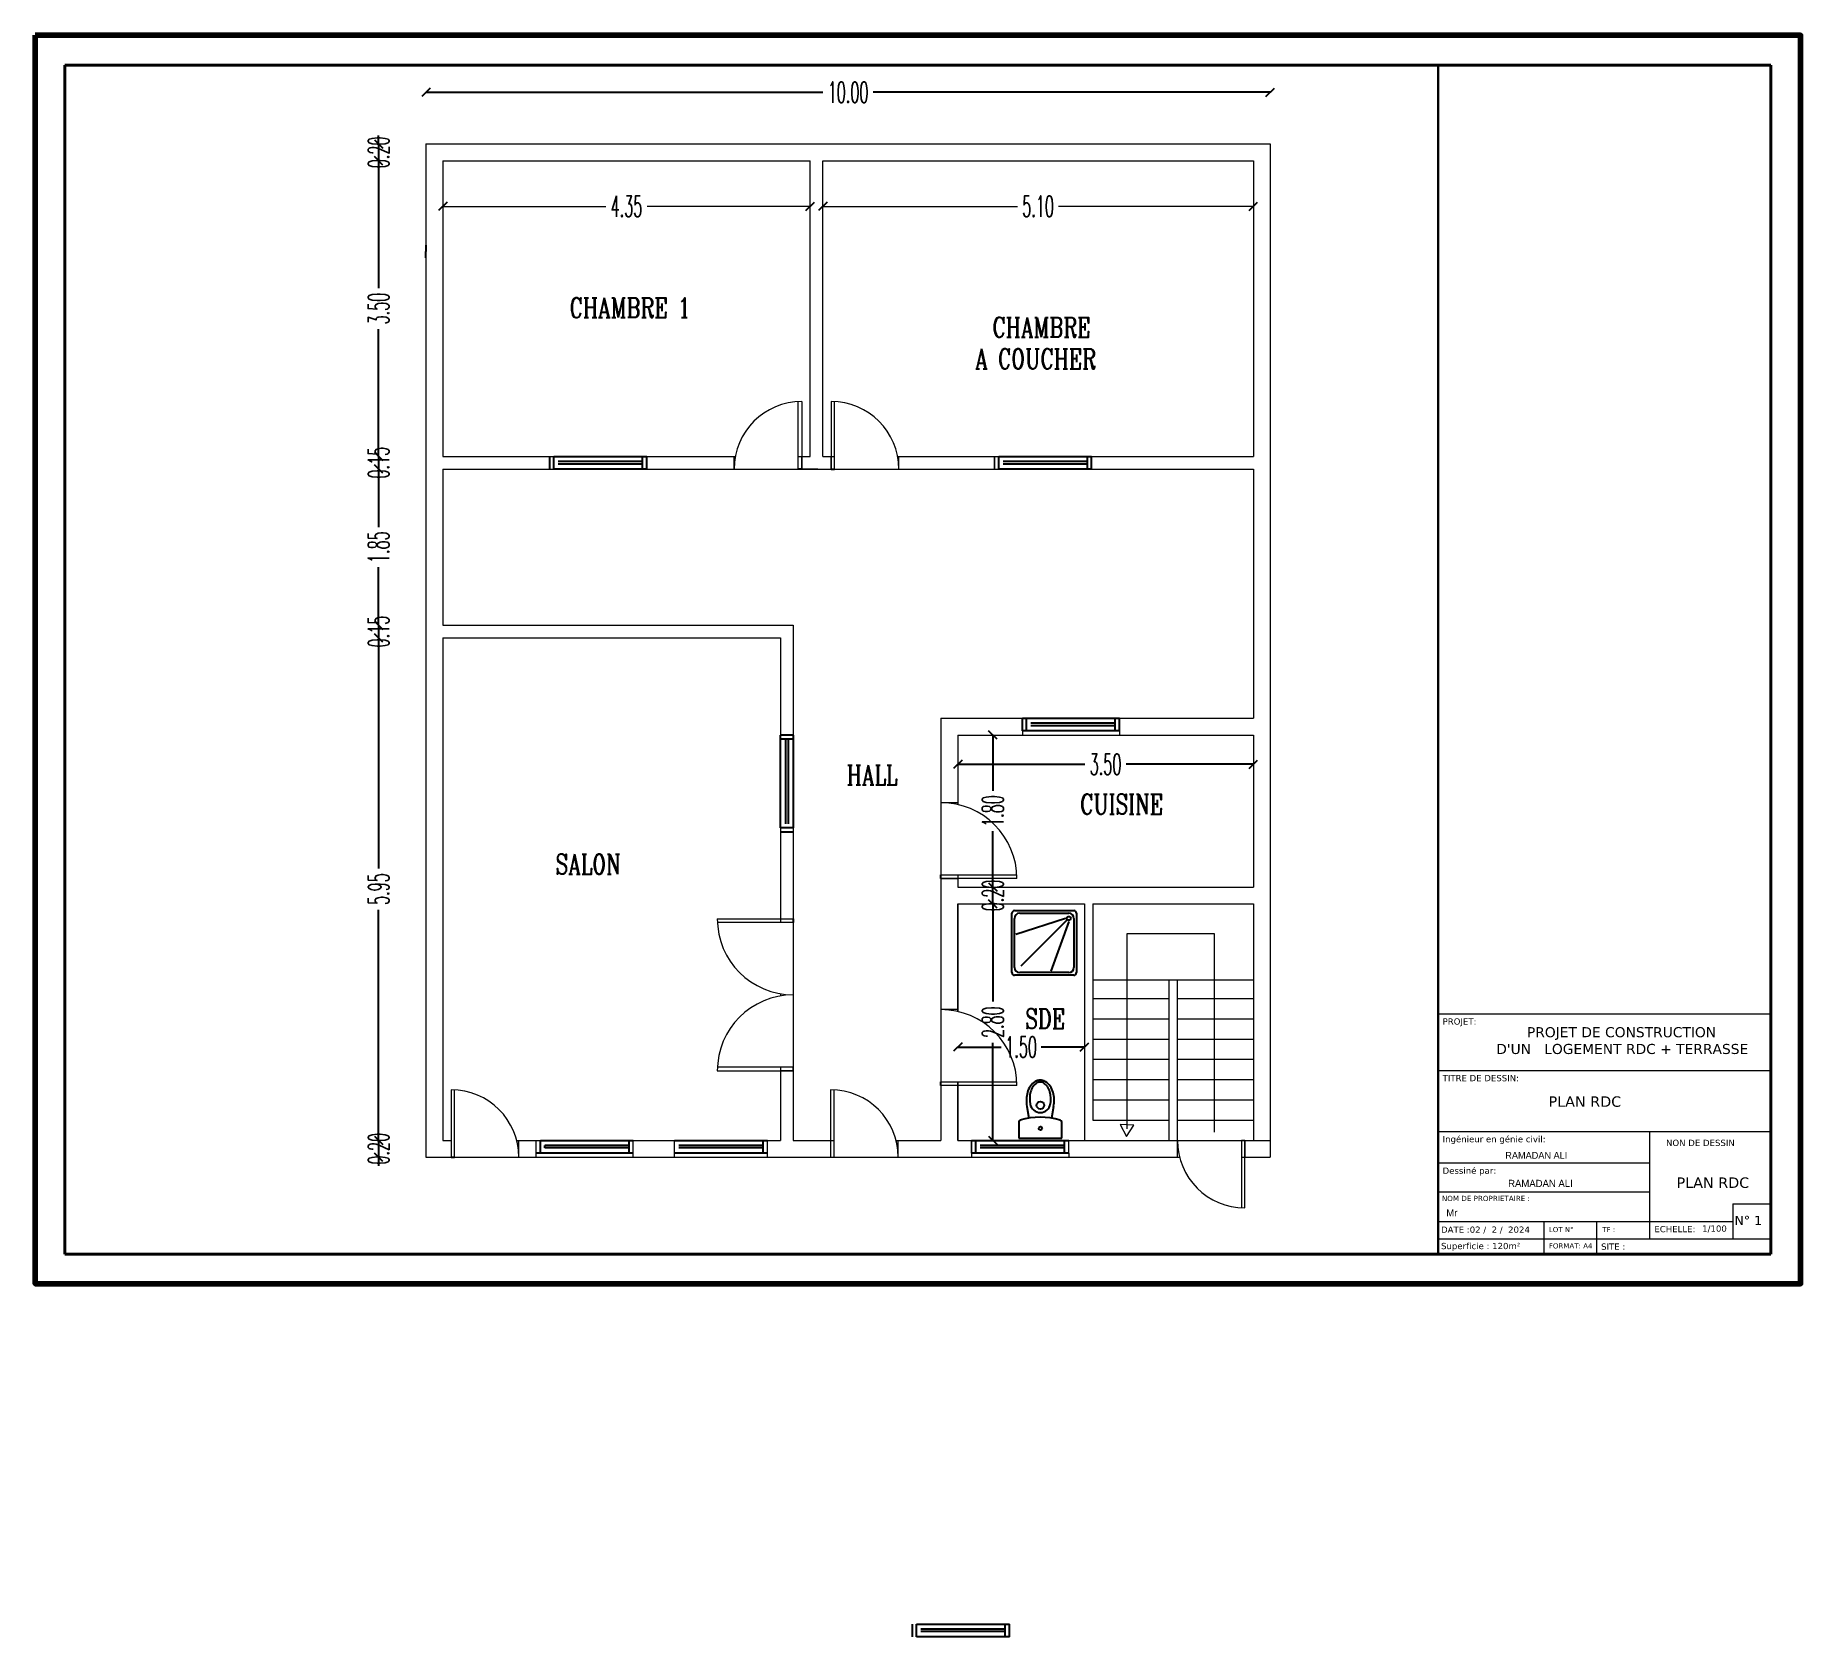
# Model space of a CAD drawing. Extents: x -110 to 3211, y -163 to 893.
# Drawn here: x 1962.38 to 1992.08, y -99.06 to -72.12 of the extents above; entities that cross this region are included whole.
import ezdxf

# ---------------------------------------------------------------- set-up
doc = ezdxf.new("R2010")
doc.units = 0
doc.header["$LTSCALE"] = 0.8
doc.header["$MEASUREMENT"] = 0
doc.layers.get('0').update_dxf_attribs({"color": 5, "linetype": 'CONTINUOUS'})
for name, color, linetype in [('COMBLDG', 7, 'CONTINUOUS'), ('DOOR', 3, 'CONTINUOUS'), ('PIPE', 50, 'CONTINUOUS'), ('TEXT', 200, 'CONTINUOUS'), ('WALL', 6, 'CONTINUOUS'), ('WIN-PLN', 5, 'CONTINUOUS')]:
    doc.layers.add(name, color=color, linetype=linetype)
doc.styles.add('AYMOONY', font='romant.shx', dxfattribs={"width": 0.5})
doc.styles.add('ROMANT', font='ROMANC.SHX', dxfattribs={"width": 0.75})

msp = doc.modelspace()

# ---------------------------------------------------------------- texts
at = {"layer": 'COMBLDG', "color": 7, "lineweight": 9, "char_height": 0.3551, "attachment_point": 5, "style": 'AYMOONY'}
for s, insert in [('\\A1;4.35', (1972.322, -74.996)), ('\\A1;5.10', (1979.247, -74.996))]:
    msp.add_mtext(s, dxfattribs=dict(at, insert=insert))
at = {"layer": 'COMBLDG', "color": 7, "lineweight": 9, "attachment_point": 1}
for s, insert, char_height, width in [('{\\fVerdana|b0|i0|c0|p34;\\C55;PROJET:}', (1986.052, -88.655, -0.147), 0.10489, 11.75043), ("\\pi1.5704;{\\fVerdana|b0|i0|c0|p34;PROJET DE CONSTRUCTION \\P\\pi1.0536;D'UN   LOGEMENT RDC + TERRASSE }", (1985.9, -88.803, 0.603), 0.16932, 6.38547), ('{\\fVerdana|b0|i0|c0|p34;\\C55;TITRE DE DESSIN:}', (1986.052, -89.608, -0.147), 0.10489, 11.75043), ('{\\fVerdana|b0|i0|c0|p34;PLAN RDC}', (1987.834, -89.967, -0.663), 0.17573, 5.65342), ('{\\fVerdana|b0|i0|c0|p34;\\C55;Ingénieur en génie civil:}', (1986.052, -90.634, -0.147), 0.10489, 11.75043), ('{\\fVerdana|b0|i0|c0|p34;NON DE DESSIN}', (1989.811, -90.697, -0.478), 0.10489, 11.75043), ('{\\fVerdana|b0|i0|c0|p34;\\C55;Dessiné par:}', (1986.052, -91.165, -0.323), 0.10489, 11.75043), ('{\\fArial|b0|i0|c0|p34; \\fColonna MT|b0|i0|c0|p82;RAMADAN ALI}', (1987.062, -90.902), 0.11509, 12.89307), ('{\\fArial|b0|i0|c0|p34; \\fColonna MT|b0|i0|c0|p82; \\H1.143x;RAMADAN ALI}', (1987.075, -91.371), 0.10489, 11.75043), ('{\\fVerdana|b0|i0|c0|p34;PLAN RDC}', (1989.988, -91.331, -0.663), 0.17573, 5.65342), ('{\\fVerdana|b0|i0|c0|p34;\\C55;NOM DE PROPRIETAIRE :}', (1986.04, -91.64, -0.094), 0.08772, 9.82617), ('{\\fArial|b0|i0|c0|p34; \\fColonna MT|b0|i0|c0|p82; \\H1.143x;Mr }', (1986.035, -91.866, -0.176), 0.10489, 11.75043), ('{\\fVerdana|b0|i0|c0|p34;N° 1}', (1990.963, -91.977, -0.158), 0.15336, 17.17991), ('{\\fVerdana|b0|i0|c0|p34;DATE :02 /  2 /  2024}', (1986.026, -92.157, -0.323), 0.10489, 11.75043), ('{\\fVerdana|b0|i0|c0|p34;LOT N° }', (1987.839, -92.164, -0.228), 0.08651, 9.69138), ('{\\fVerdana|b0|i0|c0|p34;TF : }', (1988.737, -92.164, -0.267), 0.08651, 9.69138), ('{\\fVerdana|b0|i0|c0|p34;ECHELLE:}', (1989.615, -92.147, -0.668), 0.10489, 11.75043), ('{\\fVerdana|b0|i0|c0|p34;1/100}', (1990.419, -92.139, -0.565), 0.10489, 11.75043), ('{\\fVerdana|b0|i0|c0|p34;Superficie : 120m²}', (1986.026, -92.432, -0.32), 0.10489, 11.75043), ('{\\fVerdana|b0|i0|c0|p34;FORMAT: A4}', (1987.839, -92.439, -0.264), 0.08651, 9.69138), ('{\\fVerdana|b0|i0|c0|p34;SITE : }', (1988.719, -92.442, -0.323), 0.10489, 11.75043)]:
    msp.add_mtext(s, dxfattribs=dict(at, insert=insert, char_height=char_height, width=width))
at = {"layer": 'PIPE', "color": 7, "ltscale": 0.8, "char_height": 0.3551, "attachment_point": 5, "style": 'AYMOONY'}
for s, insert in [('\\A1;10.00', (1976.05, -73.077)), ('\\A1;3.50', (1980.382, -84.381)), ('\\A1;1.50', (1978.962, -89.138))]:
    msp.add_mtext(s, dxfattribs=dict(at, insert=insert))
at = {"layer": 'PIPE', "color": 7, "ltscale": 0.8, "char_height": 0.3551, "attachment_point": 5, "rotation": 90, "style": 'AYMOONY'}
for s, insert in [('\\A1;0.20', (1968.152, -74.088)), ('\\A1;3.50', (1968.152, -76.716)), ('\\A1;0.15', (1968.152, -79.308)), ('\\A1;1.85', (1968.152, -80.729)), ('\\A1;0.15', (1968.152, -82.149)), ('\\A1;1.80', (1978.486, -85.168)), ('\\A1;5.95', (1968.152, -86.481)), ('\\A1;0.20', (1978.486, -86.588)), ('\\A1;2.80', (1978.486, -88.719)), ('\\A1;0.20', (1968.152, -90.849))]:
    msp.add_mtext(s, dxfattribs=dict(at, insert=insert))
at = {"layer": 'TEXT', "color": 7, "ltscale": 61, "style": 'ROMANT', "width": 0.75}
for s, p in [('CHAMBRE 1', (1971.363, -76.868)), ('CHAMBRE', (1978.476, -77.195)), ('A COUCHER', (1978.186, -77.727)), ('HALL', (1976.025, -84.729)), ('CUISINE', (1979.952, -85.218)), ('SALON', (1971.127, -86.227)), ('SDE', (1979.029, -88.828))]:
    msp.add_text(s, height=0.3315, dxfattribs=at).set_placement(p)

# ---------------------------------------------------------------- blocks, each defined once
blk = doc.blocks.new('_OBLIQUE')
at = {"color": 0, "linetype": 'ByBlock'}
blk.add_line((-0.5, -0.5), (0.5, 0.5), dxfattribs=at)

# ---------------------------------------------------------------- linework, layer by layer
at = {"color": 5, "lineweight": 40}
for p, q in [((1962.876, -72.619), (1962.876, -92.619)), ((1962.876, -72.619), (1991.576, -72.619)), ((1991.576, -72.619), (1991.576, -92.619)), ((1962.876, -92.619), (1991.576, -92.619))]:
    msp.add_line(p, q, dxfattribs=at)
for p, q in [((1978.807, -87.886), (1978.807, -86.886)), ((1978.851, -86.843), (1979.85, -86.843)), ((1978.851, -87.799), (1978.851, -86.973)), ((1979.709, -86.973), (1978.872, -87.245)), ((1978.937, -86.886), (1979.763, -86.886)), ((1979.731, -87.006), (1978.959, -87.777)), ((1979.85, -86.973), (1979.85, -87.799)), ((1979.894, -86.886), (1979.894, -87.886)), ((1979.763, -87.028), (1979.459, -87.864)), ((1979.763, -87.886), (1978.937, -87.886)), ((1979.85, -87.93), (1978.851, -87.93)), ((1979.059, -90.135), (1979.093, -90.336)), ((1979.508, -90.135), (1979.473, -90.336)), ((1978.921, -90.396), (1978.921, -90.668)), ((1979.645, -90.668), (1979.645, -90.396)), ((1978.921, -90.668), (1979.645, -90.668))]:
    msp.add_line(p, q)
at = {"color": 5, "lineweight": 100}
msp.add_lwpolyline([(1962.376, -72.119), (1992.076, -72.119), (1992.076, -93.119), (1962.376, -93.119)], close=True, dxfattribs=at)
for centre, radius in [((1979.763, -86.973), 0.0326), ((1979.286, -90.117), 0.0639), ((1979.286, -90.505), 0.0284)]:
    msp.add_circle(centre, radius)
for centre, radius, start, end in [((1978.851, -86.886), 0.0435, 90, 180), ((1978.937, -86.973), 0.0869, 90, 180), ((1979.763, -86.973), 0.0869, 0, 90), ((1979.85, -86.886), 0.0435, 0, 90), ((1978.851, -87.886), 0.0435, 180, 270), ((1978.937, -87.799), 0.0869, 180, 270), ((1979.763, -87.799), 0.0869, 270, 0), ((1979.85, -87.886), 0.0435, 270, 0), ((1979.55, -90.038), 0.501, 164.214, 191.2459), ((1979.418, -90.001), 0.364, 145.6833, 164.214), ((1979.55, -90.013), 0.445, 164.214, 191.2459), ((1979.335, -89.944), 0.264, 121.251, 145.6833), ((1979.418, -89.976), 0.309, 145.6833, 164.214), ((1979.335, -89.919), 0.208, 121.251, 145.6833), ((1979.283, -89.858), 0.163, 90.0033, 121.251), ((1979.283, -89.833), 0.107, 90.0033, 121.251), ((1979.283, -89.858), 0.163, 58.7557, 90.0033), ((1979.283, -89.833), 0.107, 58.7557, 90.0033), ((1979.231, -89.919), 0.208, 34.3234, 58.7557), ((1979.231, -89.944), 0.264, 34.3234, 58.7557), ((1979.148, -89.976), 0.309, 15.7926, 34.3234), ((1979.017, -90.013), 0.445, 348.7608, 15.7926), ((1979.148, -90.001), 0.364, 15.7926, 34.3234), ((1979.017, -90.038), 0.501, 348.7608, 15.7926), ((1979.283, -90.066), 0.173, 191.2459, 348.7608), ((1978.947, -90.396), 0.0263, 90.0033, 180.0033), ((1979.283, -91.439), 1.121, 72.57, 107.4367), ((1979.619, -90.396), 0.0263, 0.0033, 90.0033)]:
    msp.add_arc(centre, radius, start, end)
at = {"layer": 'COMBLDG', "color": 7, "lineweight": 30}
msp.add_line((1985.977, -92.619), (1985.977, -72.619), dxfattribs=at)
at = {"layer": 'COMBLDG', "color": 7, "lineweight": 9}
for p, q in [((1968.948, -73.946), (1968.948, -90.991)), ((1968.948, -73.946), (1983.152, -73.946)), ((1968.948, -73.946), (1968.948, -90.991)), ((1983.152, -73.946), (1983.152, -88.648)), ((1969.232, -74.231), (1969.232, -79.202)), ((1969.232, -74.231), (1975.412, -74.231)), ((1975.412, -79.202), (1975.412, -74.231)), ((1975.625, -75.651), (1975.625, -74.231)), ((1975.625, -74.231), (1982.868, -74.231)), ((1982.868, -74.231), (1982.868, -79.202)), ((1969.232, -74.996), (1971.972, -74.996)), ((1975.412, -74.996), (1972.672, -74.996)), ((1975.625, -74.996), (1978.901, -74.996)), ((1982.868, -74.996), (1979.592, -74.996)), ((1975.625, -79.202), (1975.625, -75.651)), ((1975.213, -79.415), (1975.213, -78.28)), ((1975.27, -78.279), (1975.27, -79.415)), ((1975.767, -78.279), (1975.767, -79.415)), ((1975.824, -79.415), (1975.824, -78.28)), ((1969.232, -79.202), (1974.154, -79.202)), ((1971.03, -79.202), (1971.03, -79.415)), ((1974.134, -79.415), (1974.134, -79.202)), ((1975.213, -79.202), (1975.412, -79.202)), ((1975.27, -79.415), (1975.27, -79.202)), ((1975.625, -79.202), (1975.824, -79.202)), ((1975.767, -79.415), (1975.767, -79.202)), ((1976.884, -79.202), (1982.868, -79.202)), ((1976.884, -79.202), (1982.868, -79.202)), ((1976.904, -79.415), (1976.904, -79.202)), ((1978.515, -79.415), (1978.515, -79.202)), ((1978.515, -79.202), (1978.515, -79.415)), ((1969.232, -79.415), (1969.232, -82.043)), ((1969.232, -79.415), (1982.868, -79.415)), ((1975.54, -79.415), (1975.213, -79.415)), ((1982.868, -79.415), (1982.868, -83.605)), ((1969.232, -82.043), (1975.128, -82.043)), ((1969.232, -82.256), (1969.232, -90.707)), ((1969.232, -82.256), (1974.915, -82.256)), ((1969.232, -82.256), (1974.915, -82.256)), ((1974.915, -82.256), (1974.915, -87.045)), ((1974.915, -82.256), (1974.915, -87.045)), ((1975.128, -82.043), (1975.128, -90.707)), ((1977.612, -83.605), (1982.868, -83.605)), ((1977.612, -83.605), (1977.612, -90.707)), ((1978.982, -83.605), (1978.982, -83.889)), ((1980.616, -83.605), (1980.616, -83.889)), ((1977.896, -83.889), (1982.868, -83.889)), ((1977.896, -83.889), (1977.896, -85.058)), ((1982.868, -83.889), (1982.868, -86.446)), ((1977.612, -85.026), (1977.896, -85.026)), ((1977.612, -86.24), (1978.889, -86.24)), ((1977.612, -86.304), (1977.896, -86.304)), ((1978.891, -86.304), (1977.612, -86.304)), ((1977.896, -86.24), (1977.896, -86.446)), ((1977.896, -86.446), (1982.868, -86.446)), ((1973.85, -86.981), (1975.128, -86.981)), ((1977.896, -86.73), (1980.027, -86.73)), ((1977.896, -86.73), (1977.896, -88.539)), ((1977.896, -88.539), (1977.896, -86.73)), ((1980.027, -86.73), (1980.027, -90.707)), ((1980.169, -86.73), (1982.868, -86.73)), ((1980.169, -86.73), (1980.169, -90.366)), ((1982.868, -86.73), (1982.868, -88.648)), ((1975.128, -87.045), (1973.851, -87.045)), ((1982.217, -87.235), (1980.738, -87.235)), ((1980.738, -87.235), (1980.738, -90.511)), ((1982.217, -90.57), (1982.217, -87.235)), ((1980.169, -88.008), (1982.868, -88.008)), ((1981.447, -88.008), (1981.447, -90.707)), ((1981.589, -88.008), (1981.589, -90.991)), ((1974.915, -88.242), (1974.915, -88.277)), ((1974.915, -88.242), (1974.915, -88.277)), ((1980.169, -88.321), (1981.447, -88.321)), ((1981.589, -88.321), (1982.868, -88.321)), ((1977.896, -88.507), (1977.612, -88.507)), ((1980.169, -88.662), (1981.447, -88.662)), ((1981.589, -88.662), (1982.868, -88.662)), ((1982.868, -88.648), (1982.868, -90.707)), ((1983.152, -88.648), (1983.152, -90.991)), ((1985.977, -88.577, 0.176), (1991.576, -88.577, -0.565)), ((1980.169, -89.003), (1981.447, -89.003)), ((1981.589, -89.003), (1982.868, -89.003)), ((1980.169, -89.344), (1981.447, -89.344)), ((1981.589, -89.344), (1982.868, -89.344)), ((1973.85, -89.538), (1975.128, -89.538)), ((1975.128, -89.474), (1973.851, -89.474)), ((1974.915, -89.474), (1974.915, -90.707)), ((1974.915, -89.474), (1974.915, -90.707)), ((1975.128, -89.538), (1974.915, -89.538)), ((1975.128, -89.538), (1975.128, -89.474)), ((1980.169, -89.684), (1981.447, -89.684)), ((1981.589, -89.684), (1982.868, -89.684)), ((1985.977, -89.53, 0.176), (1991.576, -89.53, -0.565)), ((1969.374, -89.855), (1969.374, -90.991)), ((1969.374, -89.855), (1969.374, -90.991)), ((1969.431, -90.991), (1969.431, -89.856)), ((1975.757, -89.855), (1975.757, -90.991)), ((1975.814, -90.991), (1975.814, -89.856)), ((1977.612, -89.722), (1978.889, -89.722)), ((1978.891, -89.786), (1977.612, -89.786)), ((1977.896, -89.722), (1977.896, -90.707)), ((1977.896, -90.707), (1977.896, -89.722)), ((1980.169, -90.025), (1981.447, -90.025)), ((1981.589, -90.025), (1982.868, -90.025)), ((1980.169, -90.366), (1981.447, -90.366)), ((1980.857, -90.45), (1980.626, -90.439)), ((1980.626, -90.439), (1980.732, -90.644)), ((1980.732, -90.644), (1980.857, -90.45)), ((1981.589, -90.366), (1982.868, -90.366)), ((1985.977, -90.556, 0.176), (1991.576, -90.556, -0.565)), ((1989.534, -90.556, -0.295), (1989.534, -92.364, -0.532)), ((1969.232, -90.707), (1969.374, -90.707)), ((1969.232, -90.707), (1969.374, -90.707)), ((1970.474, -90.707), (1974.915, -90.707)), ((1970.474, -90.707), (1974.487, -90.707)), ((1970.51, -90.991), (1970.51, -90.707)), ((1970.804, -90.92), (1970.804, -90.707)), ((1970.804, -90.991), (1970.804, -90.707)), ((1972.437, -90.991), (1972.437, -90.707)), ((1972.437, -90.92), (1972.437, -90.707)), ((1973.132, -90.991), (1973.132, -90.707)), ((1973.132, -90.991), (1973.132, -90.707)), ((1974.694, -90.991), (1974.694, -90.707)), ((1974.694, -90.92), (1974.694, -90.707)), ((1975.128, -90.707), (1975.814, -90.707)), ((1975.757, -90.707), (1975.757, -90.991)), ((1976.858, -90.707), (1977.612, -90.707)), ((1976.894, -90.991), (1976.894, -90.707)), ((1977.896, -90.707), (1983.152, -90.707)), ((1978.129, -90.707), (1978.129, -90.991)), ((1978.129, -90.92), (1978.129, -90.707)), ((1979.763, -90.92), (1979.763, -90.707)), ((1982.726, -90.707), (1982.669, -90.707)), ((1982.669, -90.707), (1982.669, -91.842)), ((1982.726, -90.707), (1982.726, -90.991)), ((1982.726, -91.843), (1982.726, -90.707)), ((1968.948, -90.991), (1981.625, -90.991)), ((1975.757, -90.991), (1975.814, -90.991)), ((1979.763, -90.92), (1979.763, -90.991)), ((1982.669, -90.991), (1983.152, -90.991)), ((1985.977, -91.087, 0), (1989.534, -91.087, -0.47)), ((1985.977, -91.575, 0.176), (1989.534, -91.575, -0.295)), ((1985.977, -92.07), (1990.937, -92.07, -0.5)), ((1987.756, -92.07, 0.039), (1987.756, -92.619, -0.033)), ((1988.645, -92.619, 0), (1988.645, -92.07, 0)), ((1990.937, -91.775, -1.065), (1991.576, -91.775, -1.13)), ((1990.937, -91.775, 0), (1990.937, -92.364, 0)), ((1985.977, -92.364, 0), (1991.576, -92.364))]:
    msp.add_line(p, q, dxfattribs=at)
for centre, radius, start, end in [((1975.27, -79.415), 1.136, 90, 180), ((1975.767, -79.415), 1.136, 0, 90), ((1977.612, -86.304), 1.278, 0, 90), ((1975.128, -86.981), 1.278, 180, 270), ((1975.128, -89.538), 1.278, 90, 180), ((1977.612, -89.786), 1.278, 0, 90), ((1969.374, -90.991), 1.136, 0, 90), ((1975.757, -90.991), 1.136, 0, 90), ((1982.726, -90.707), 1.136, 180, 270)]:
    msp.add_arc(centre, radius, start, end, dxfattribs=at)
at = {"layer": 'DOOR', "color": 3}
for p, q in [((1975.27, -79.415), (1975.213, -79.415)), ((1975.767, -79.415), (1975.824, -79.415)), ((1977.612, -86.304), (1977.612, -86.24)), ((1975.128, -86.981), (1975.128, -87.045)), ((1977.612, -89.786), (1977.612, -89.722)), ((1969.374, -90.991), (1969.431, -90.991))]:
    msp.add_line(p, q, dxfattribs=at)
at = {"layer": 'PIPE', "color": 7, "ltscale": 0.8}
for p, q in [((1968.948, -73.077), (1975.628, -73.077)), ((1983.152, -73.077), (1976.472, -73.077)), ((1968.152, -73.946), (1968.152, -73.804)), ((1968.152, -73.946), (1968.152, -74.231)), ((1968.152, -74.231), (1968.152, -74.373)), ((1968.152, -74.231), (1968.152, -76.37)), ((1968.152, -79.202), (1968.152, -77.062)), ((1968.152, -79.202), (1968.152, -79.06)), ((1968.152, -79.202), (1968.152, -79.415)), ((1968.152, -79.415), (1968.152, -79.557)), ((1968.152, -79.415), (1968.152, -80.391)), ((1968.152, -82.043), (1968.152, -81.066)), ((1968.152, -82.043), (1968.152, -81.901)), ((1968.152, -82.043), (1968.152, -82.256)), ((1968.152, -82.256), (1968.152, -82.398)), ((1968.152, -82.256), (1968.152, -86.136)), ((1978.486, -83.889), (1978.486, -84.83)), ((1977.896, -84.381), (1980.036, -84.381)), ((1982.868, -84.381), (1980.728, -84.381)), ((1978.486, -86.446), (1978.486, -85.505)), ((1978.486, -86.446), (1978.486, -86.304)), ((1978.486, -86.73), (1978.486, -86.446)), ((1968.152, -90.707), (1968.152, -86.827)), ((1978.486, -86.73), (1978.486, -88.373)), ((1978.486, -86.73), (1978.486, -86.872)), ((1978.486, -90.707), (1978.486, -89.064)), ((1977.896, -89.138), (1978.624, -89.138)), ((1980.027, -89.138), (1979.299, -89.138)), ((1968.152, -90.707), (1968.152, -90.565)), ((1968.152, -90.707), (1968.152, -90.991)), ((1968.152, -90.991), (1968.152, -91.133))]:
    msp.add_line(p, q, dxfattribs=at)
at = {"layer": 'WALL'}
for p, q in [((1968.948, -75.651), (1968.948, -75.757)), ((1968.948, -75.651), (1968.948, -75.757)), ((1968.948, -75.864), (1968.948, -75.757)), ((1968.948, -75.864), (1968.948, -75.757)), ((1971.03, -79.415), (1971.03, -79.202)), ((1972.663, -79.415), (1972.663, -79.202)), ((1980.148, -79.415), (1980.148, -79.202)), ((1978.982, -83.818), (1978.982, -83.605)), ((1980.616, -83.818), (1980.616, -83.605)), ((1975.128, -83.889), (1974.915, -83.889)), ((1975.128, -85.523), (1974.915, -85.523)), ((1977.133, -99.056), (1977.133, -98.843)), ((1978.766, -99.056), (1978.766, -98.843))]:
    msp.add_line(p, q, dxfattribs=at)
at = {"layer": 'WIN-PLN', "ltscale": 0.8}
for p, q in [((1971.101, -79.202), (1972.663, -79.202)), ((1971.101, -79.415), (1971.101, -79.202)), ((1972.592, -79.287), (1971.172, -79.287)), ((1972.592, -79.415), (1972.592, -79.202)), ((1978.586, -79.202), (1980.148, -79.202)), ((1978.586, -79.415), (1978.586, -79.202)), ((1980.077, -79.287), (1978.657, -79.287)), ((1980.077, -79.415), (1980.077, -79.202)), ((1972.663, -79.415), (1971.101, -79.415)), ((1972.592, -79.33), (1971.172, -79.33)), ((1980.148, -79.415), (1978.586, -79.415)), ((1980.077, -79.33), (1978.657, -79.33)), ((1978.982, -83.605), (1980.616, -83.605)), ((1979.053, -83.818), (1979.053, -83.605)), ((1980.544, -83.69), (1979.124, -83.69)), ((1980.544, -83.733), (1979.124, -83.733)), ((1980.544, -83.818), (1980.544, -83.605)), ((1974.915, -85.452), (1974.915, -83.889)), ((1975.128, -83.96), (1974.915, -83.96)), ((1975, -83.96), (1975, -85.381)), ((1975.043, -83.96), (1975.043, -85.381)), ((1975.128, -83.889), (1975.128, -85.452)), ((1980.616, -83.818), (1978.982, -83.818)), ((1975.128, -85.452), (1974.915, -85.452)), ((1970.875, -90.707), (1972.437, -90.707)), ((1970.875, -90.92), (1970.875, -90.707)), ((1972.366, -90.792), (1970.946, -90.792)), ((1970.946, -90.835), (1970.946, -90.792)), ((1972.366, -90.835), (1970.946, -90.835)), ((1972.366, -90.92), (1972.366, -90.707)), ((1973.132, -90.707), (1974.694, -90.707)), ((1974.623, -90.792), (1973.203, -90.792)), ((1974.623, -90.835), (1973.203, -90.835)), ((1974.623, -90.92), (1974.623, -90.707)), ((1978.129, -90.707), (1979.763, -90.707)), ((1978.2, -90.92), (1978.2, -90.707)), ((1979.692, -90.792), (1978.272, -90.792)), ((1979.692, -90.835), (1978.272, -90.835)), ((1979.692, -90.92), (1979.692, -90.707)), ((1970.875, -90.92), (1970.804, -90.92)), ((1972.437, -90.92), (1970.875, -90.92)), ((1974.694, -90.92), (1973.132, -90.92)), ((1979.763, -90.92), (1978.129, -90.92)), ((1977.204, -98.843), (1978.766, -98.843)), ((1977.204, -99.056), (1977.204, -98.843)), ((1978.695, -99.056), (1978.695, -98.843)), ((1978.766, -99.056), (1977.204, -99.056)), ((1978.695, -98.928), (1977.275, -98.928)), ((1978.695, -98.971), (1977.275, -98.971))]:
    msp.add_line(p, q, dxfattribs=at)

# ---------------------------------------------------------------- block references
at = {"layer": 'COMBLDG', "color": 7, "lineweight": 9, "xscale": 0.142039775953154, "yscale": 0.142039775953154, "zscale": 0.142039775953154, "rotation": 180}
for p in [(1969.232, -74.996), (1975.625, -74.996)]:
    msp.add_blockref('_OBLIQUE', p, dxfattribs=at)
at = {"layer": 'COMBLDG', "color": 7, "lineweight": 9, "xscale": 0.142039775953154, "yscale": 0.142039775953154, "zscale": 0.142039775953154}
for p in [(1975.412, -74.996), (1982.868, -74.996)]:
    msp.add_blockref('_OBLIQUE', p, dxfattribs=at)
at = {"layer": 'PIPE', "color": 7, "ltscale": 0.8, "xscale": 0.142039775953154, "yscale": 0.142039775953154, "zscale": 0.142039775953154}
for p, rotation in [((1968.948, -73.077), 180), ((1968.152, -73.946), 270), ((1968.152, -74.231), 90), ((1968.152, -74.231), 90), ((1968.152, -79.202), 270), ((1968.152, -79.202), 270), ((1968.152, -79.415), 90), ((1968.152, -79.415), 90), ((1968.152, -82.043), 270), ((1968.152, -82.043), 270), ((1968.152, -82.256), 90), ((1968.152, -82.256), 90), ((1978.486, -83.889), 90), ((1977.896, -84.381), 180), ((1978.486, -86.446), 270), ((1978.486, -86.446), 270), ((1978.486, -86.73), 90), ((1978.486, -86.73), 90), ((1977.896, -89.138), 180), ((1968.152, -90.707), 270), ((1968.152, -90.707), 270), ((1978.486, -90.707), 270), ((1968.152, -90.991), 90)]:
    msp.add_blockref('_OBLIQUE', p, dxfattribs=dict(at, rotation=rotation))
for p in [(1983.152, -73.077), (1982.868, -84.381), (1980.027, -89.138)]:
    msp.add_blockref('_OBLIQUE', p, dxfattribs=at)

msp.set_redraw_order([(e.dxf.handle, doc.entitydb.next_handle()) for e in msp.query("TEXT MTEXT ATTDEF DIMENSION ARC_DIMENSION")])  # texts and dimensions are drawn at this point

doc.saveas('drawing.dxf')
